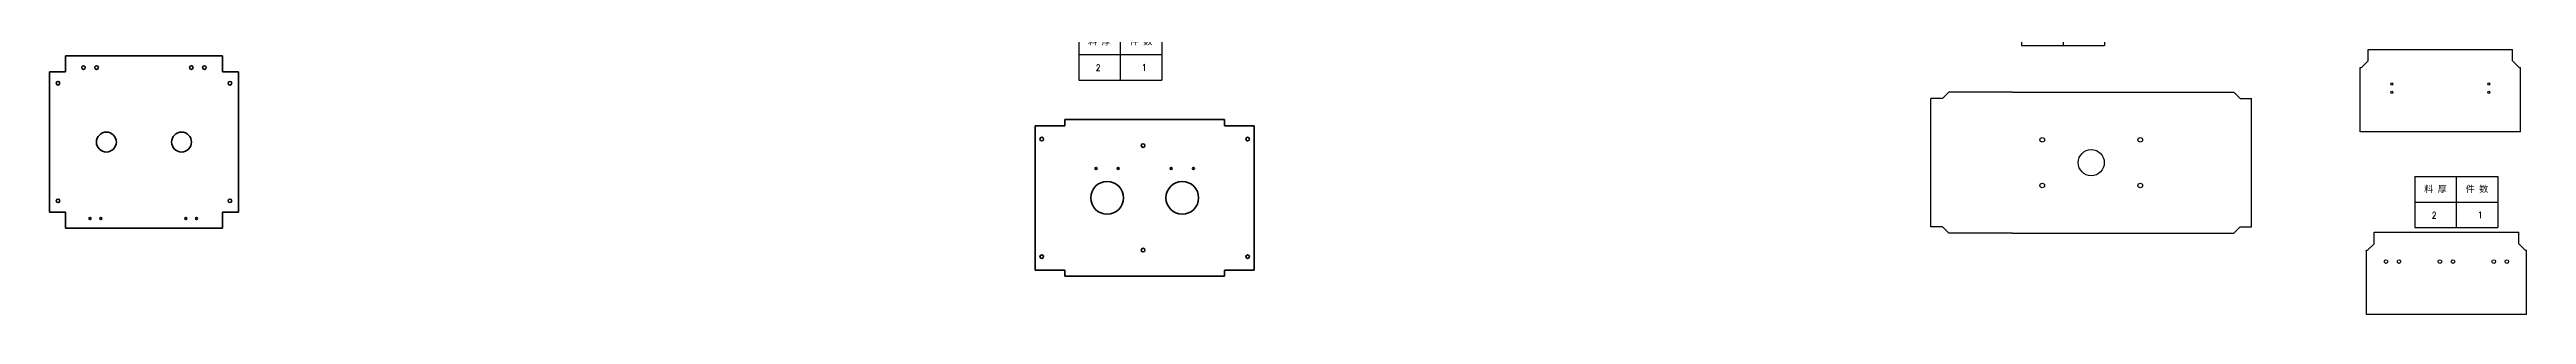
# Model space of a CAD drawing. Header units: millimetres. Extents: x -13336 to 61423, y -27528 to -3175.
# Drawn here: x -12874 to -9084, y -5517 to -5111 of the extents above; entities that cross this region are included whole.
import ezdxf
from ezdxf.enums import TextEntityAlignment as Align

# ---------------------------------------------------------------- set-up
doc = ezdxf.new("R2010")
doc.units = ezdxf.units.MM
doc.layers.add('标注线', color=3, linetype='Continuous', lineweight=18)
doc.styles.add('DIM', font='txt.shx', dxfattribs={"width": 0.8, "bigfont": 'bigfont.shx'})
doc.styles.get("Standard").update_dxf_attribs({"font": 'txt', "bigfont": 'gbcbig.shx'})

# ---------------------------------------------------------------- blocks, each defined once
blk = doc.blocks.new('*T283')
at = {"color": 0, "linetype": 'ByBlock', "lineweight": -2, "transparency": 16777216}
for p, q in [((0, 0), (127, 0)), ((0, 0), (0, -78)), ((63.5, 0), (63.5, -78)), ((127, 0), (127, -78)), ((0, -39), (127, -39)), ((0, -78), (127, -78))]:
    blk.add_line(p, q, dxfattribs=at)
at = {"color": 0, "transparency": 16777216, "char_height": 10, "width": 60.5, "attachment_point": 5}
for s, insert in [('{\\fSimSun|b0|i0|c134|p2;料 厚}', (31.75, -19.5)), ('{\\fSimSun|b0|i0|c134|p2;件 数}', (95.25, -19.5))]:
    blk.add_mtext(s, dxfattribs=dict(at, insert=insert))
blk = doc.blocks.new('圆心打标')
at = {"layer": '标注线'}
for p, q in [((-2.5, 0), (2.5, 0)), ((0, 2.5), (0, -2.5))]:
    blk.add_line(p, q, dxfattribs=at)
blk = doc.blocks.new('拆图参数')
blk.add_blockref('*T283', (-63.5, 78))
at = {"layer": '标注线'}
blk.add_blockref('圆心打标', (67219.7, -21339.8), dxfattribs=at)
at = {"style": 'DIM', "width": 0.8}
blk.add_attdef('6', text='', height=10, dxfattribs=at).set_placement((-37.1, 18.9), align=Align.MIDDLE_LEFT)
blk.add_attdef('1', text='', height=10, dxfattribs=at).set_placement((36.6, 19.3), align=Align.MIDDLE_CENTER)

msp = doc.modelspace()

# ---------------------------------------------------------------- linework, layer by layer
for p, q in [((-9326.537, -5111.024), (-9105.237, -5111.024)), ((-9326.537, -5128.524), (-9326.537, -5111.024)), ((-9105.237, -5128.524), (-9105.237, -5111.024)), ((-9338.387, -5236.874), (-9338.387, -5138.374)), ((-9338.387, -5138.374), (-9336.387, -5138.374)), ((-9336.387, -5138.374), (-9326.537, -5128.524)), ((-9095.387, -5138.374), (-9105.237, -5128.524)), ((-9095.387, -5138.374), (-9093.387, -5138.374)), ((-9093.387, -5236.874), (-9093.387, -5138.374)), ((-9995.401, -5382.347), (-9995.401, -5186.047)), ((-9977.901, -5186.047), (-9995.401, -5186.047)), ((-9968.051, -5176.197), (-9977.901, -5186.047)), ((-9870.551, -5176.197), (-9968.051, -5176.197)), ((-9870.551, -5176.197), (-9629.551, -5176.197)), ((-9629.551, -5176.197), (-9532.051, -5176.197)), ((-9532.051, -5176.197), (-9522.201, -5186.047)), ((-9522.201, -5186.047), (-9504.701, -5186.047)), ((-9504.701, -5382.347), (-9504.701, -5186.047)), ((-9093.387, -5236.874), (-9338.387, -5236.874)), ((-9977.901, -5382.347), (-9995.401, -5382.347)), ((-9968.051, -5392.197), (-9977.901, -5382.347)), ((-9870.551, -5392.197), (-9968.051, -5392.197)), ((-9870.551, -5392.197), (-9629.551, -5392.197)), ((-9629.551, -5392.197), (-9532.051, -5392.197)), ((-9532.051, -5392.197), (-9522.201, -5382.347)), ((-9522.201, -5382.347), (-9504.701, -5382.347)), ((-9329.083, -5516.63), (-9329.083, -5418.13)), ((-9329.083, -5418.13), (-9327.083, -5418.13)), ((-9327.083, -5418.13), (-9317.233, -5408.28)), ((-9317.233, -5390.78), (-9095.933, -5390.78)), ((-9317.233, -5408.28), (-9317.233, -5390.78)), ((-9095.933, -5408.28), (-9095.933, -5390.78)), ((-9086.083, -5418.13), (-9095.933, -5408.28)), ((-9086.083, -5418.13), (-9084.083, -5418.13)), ((-9084.083, -5516.63), (-9084.083, -5418.13)), ((-9084.083, -5516.63), (-9329.083, -5516.63))]:
    msp.add_line(p, q)
at = {"color": 171, "lineweight": 35}
for p, q in [((-12874.287, -5145.174), (-12874.287, -5360.174)), ((-12852.287, -5145.174), (-12874.287, -5145.174)), ((-12849.787, -5145.174), (-12852.287, -5145.174)), ((-12609.787, -5120.674), (-12849.787, -5120.674)), ((-12849.787, -5120.674), (-12849.787, -5145.174)), ((-12609.787, -5120.674), (-12609.787, -5145.174)), ((-12607.287, -5145.174), (-12609.787, -5145.174)), ((-12607.287, -5145.174), (-12585.287, -5145.174)), ((-12585.287, -5145.174), (-12585.287, -5360.174)), ((-11365.953, -5227.606), (-11365.953, -5448.606)), ((-11322.953, -5227.606), (-11365.953, -5227.606)), ((-11322.953, -5227.606), (-11320.453, -5227.606)), ((-11320.453, -5218.106), (-11076.453, -5218.106)), ((-11320.453, -5225.106), (-11320.453, -5218.106)), ((-11320.453, -5225.106), (-11320.453, -5227.606)), ((-11076.453, -5225.106), (-11076.453, -5218.106)), ((-11076.453, -5225.106), (-11076.453, -5227.606)), ((-11076.453, -5227.606), (-11073.953, -5227.606)), ((-11073.953, -5227.606), (-11030.953, -5227.606)), ((-11030.953, -5227.606), (-11030.953, -5448.606)), ((-12852.287, -5360.174), (-12874.287, -5360.174)), ((-12849.787, -5360.174), (-12852.287, -5360.174)), ((-12849.787, -5360.174), (-12849.787, -5384.674)), ((-12607.287, -5360.174), (-12609.787, -5360.174)), ((-12609.787, -5360.174), (-12609.787, -5384.674)), ((-12607.287, -5360.174), (-12585.287, -5360.174)), ((-12609.787, -5384.674), (-12849.787, -5384.674)), ((-11322.953, -5448.606), (-11365.953, -5448.606)), ((-11322.953, -5448.606), (-11320.453, -5448.606)), ((-11320.453, -5448.606), (-11320.453, -5451.106)), ((-11320.453, -5451.106), (-11320.453, -5458.106)), ((-11076.453, -5448.606), (-11073.953, -5448.606)), ((-11076.453, -5448.606), (-11076.453, -5451.106)), ((-11076.453, -5451.106), (-11076.453, -5458.106)), ((-11073.953, -5448.606), (-11030.953, -5448.606)), ((-11320.453, -5458.106), (-11076.453, -5458.106))]:
    msp.add_line(p, q, dxfattribs=at)
for centre, radius in [((-12822.287, -5138.674), 2.75), ((-12802.287, -5138.674), 2.75), ((-12657.287, -5138.674), 2.75), ((-12637.287, -5138.674), 2.75), ((-12861.287, -5162.674), 2.75), ((-12598.287, -5162.674), 2.75), ((-12787.287, -5252.674), 15.25), ((-12672.287, -5252.674), 15.25), ((-11355.953, -5248.106), 2.75), ((-11200.953, -5258.106), 2.75), ((-11040.953, -5248.106), 2.75), ((-11272.953, -5293.106), 1.5), ((-11238.953, -5293.106), 1.5), ((-11157.953, -5293.106), 1.5), ((-11123.953, -5293.106), 1.5), ((-12861.287, -5342.674), 2.75), ((-12598.287, -5342.674), 2.75), ((-11255.953, -5338.106), 25), ((-11140.953, -5338.106), 25), ((-12812.287, -5369.675), 1.6), ((-12795.787, -5369.675), 1.6), ((-12665.787, -5369.675), 1.6), ((-12649.287, -5369.675), 1.6), ((-11200.953, -5418.106), 2.75), ((-11355.953, -5428.106), 2.75), ((-11040.953, -5428.106), 2.75)]:
    msp.add_circle(centre, radius, dxfattribs=at)
for centre, radius in [((-9290.137, -5163.874), 1.6), ((-9290.137, -5176.574), 1.6), ((-9141.637, -5163.874), 1.6), ((-9141.637, -5176.574), 1.6), ((-9825.051, -5249.197), 3.5), ((-9750.051, -5284.197), 20), ((-9675.051, -5249.197), 3.5), ((-9825.051, -5319.197), 3.5), ((-9675.051, -5319.197), 3.5), ((-9299.083, -5435.63), 2.75), ((-9279.083, -5435.63), 2.75), ((-9216.583, -5435.63), 2.75), ((-9196.583, -5435.63), 2.75), ((-9134.083, -5435.63), 2.75), ((-9114.083, -5435.63), 2.75)]:
    msp.add_circle(centre, radius)

# ---------------------------------------------------------------- block references
for p, values in [((-12019.163, -3252.528), {'1': '12', '6': '6'}), ((-11354.921, -3293.256), {'1': '2', '6': '6'}), ((-11808.104, -3356.91), {'1': '12', '6': '6'}), ((-12754.118, -3407.995), {'1': '10', '6': '6'}), ((-10827.382, -4229.655), {'1': '2', '6': '5'}), ((-10552.06, -4247.02), {'1': '2', '6': '5'}), ((-12725.751, -5054.524), {'1': '1', '6': '2'}), ((-9217.366, -5051.828), {'1': '1', '6': '2'}), ((-9793.158, -5105.05), {'1': '1', '6': '2'}), ((-11235.927, -5157.787), {'1': '1', '6': '2'}), ((-9191.594, -5383.596), {'1': '1', '6': '2'})]:
    msp.add_blockref('拆图参数', p).add_auto_attribs(values)

doc.saveas('drawing.dxf')
